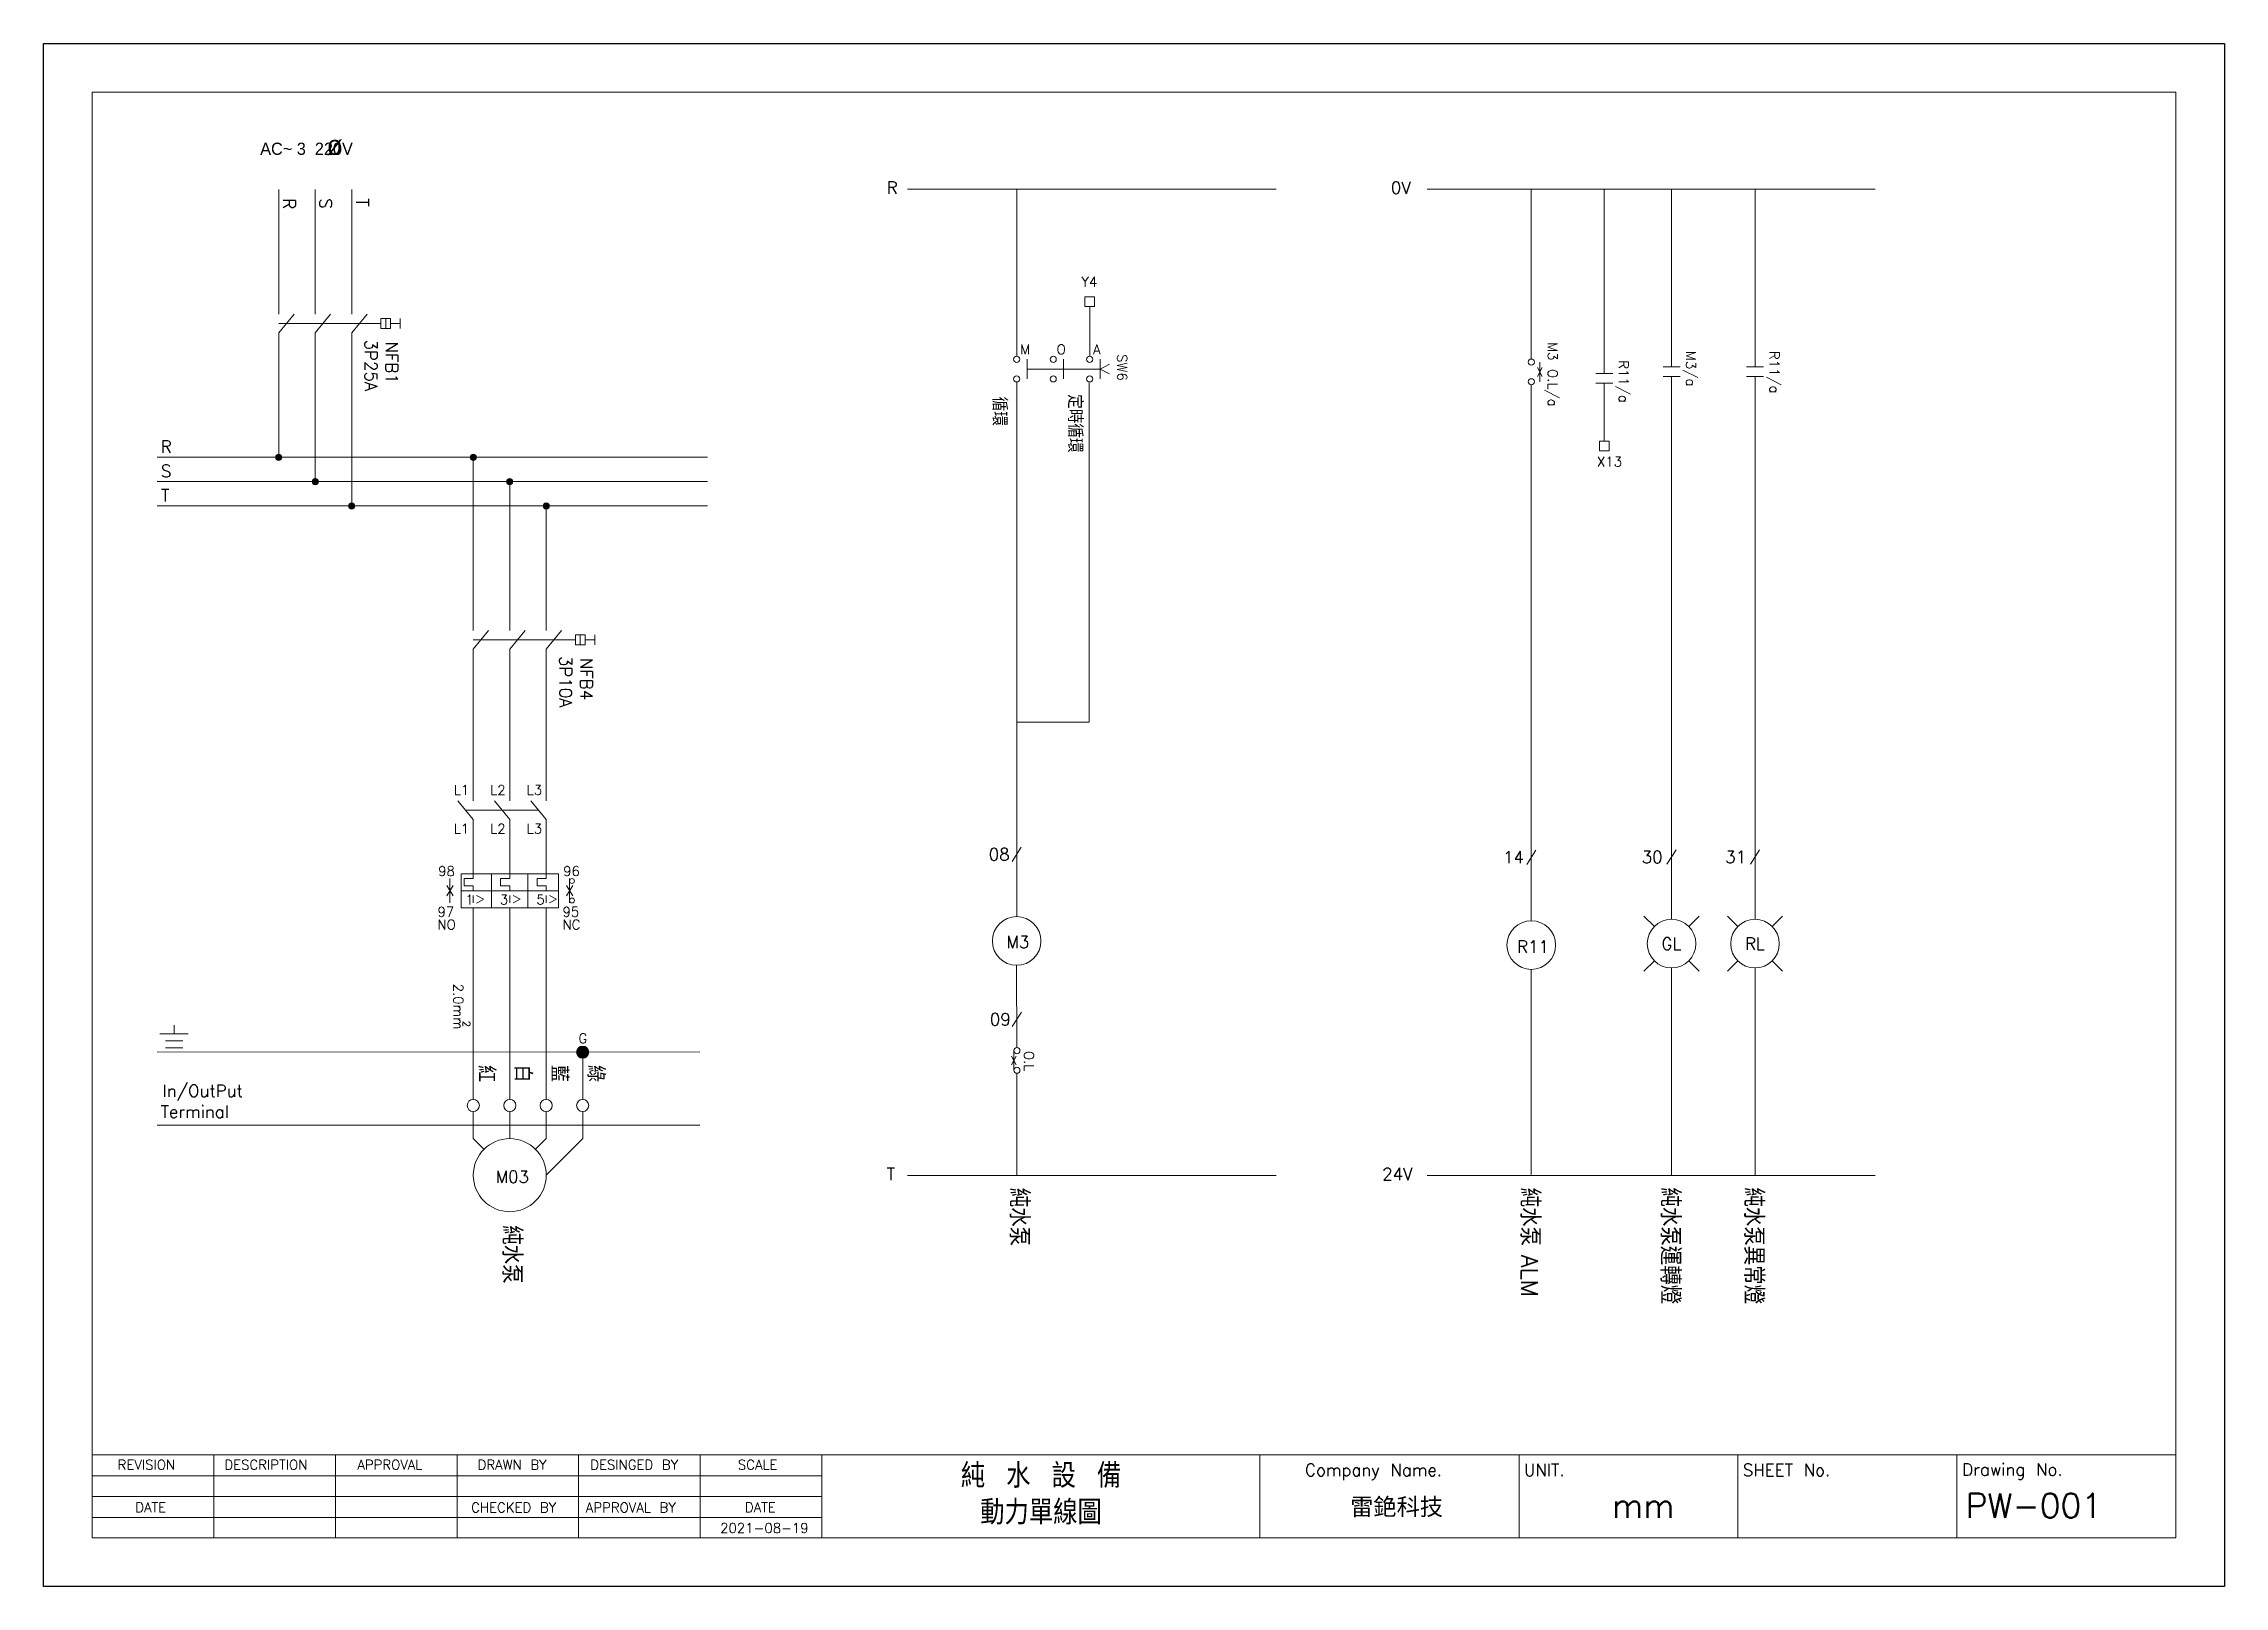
# Model space of a CAD drawing. Header units: millimetres. Extents: x 1497 to 5358, y 966 to 1803.
# Drawn here: x 2685.3 to 2982.3, y 966.4 to 1176.4 of the extents above; entities that cross this region are included whole.
import ezdxf

# ---------------------------------------------------------------- set-up
doc = ezdxf.new("R2010")
doc.units = ezdxf.units.MM
doc.styles.add('A', font='')
doc.styles.add('rcs', font='txt.shx')
doc.styles.add('ting', font='monotxt.shx', dxfattribs={"height": 800, "bigfont": 'chineset.shx'})
doc.styles.add('型式1', font='')
doc.styles.get('A').set_extended_font_data('全真中圓體')
doc.styles.get('型式1').set_extended_font_data('MingLiU')

msp = doc.modelspace()

# ---------------------------------------------------------------- texts
at = {"lineweight": 0}
for s, height, style, p in [('AC~ 3  220V', 1.6562, 'A', (2714.79, 1161.25)), ('ø', 2.65, 'A', (2723.84, 1161.25)), ('R', 1.66, 'rcs', (2800.1, 1155.94)), ('0V', 1.656, 'rcs', (2868.78, 1155.94)), ('Y4', 1.325, 'rcs', (2826.64, 1143.3, 0)), ('M', 1.32, 'rcs', (2818.29, 1134.1, 0)), ('O', 1.32, 'rcs', (2823.26, 1134.1, 0)), ('A', 1.32, 'rcs', (2828.23, 1134.1, 0)), ('R', 1.66, 'rcs', (2701.26, 1120.7)), ('X13', 1.325, 'rcs', (2896.85, 1118.83, 0)), ('S', 1.66, 'rcs', (2701.26, 1117.39)), ('T', 1.66, 'rcs', (2701.26, 1114.08)), ('L1', 1.325, 'rcs', (2741.14, 1074.13)), ('L2', 1.325, 'rcs', (2746.11, 1074.13)), ('L3', 1.325, 'rcs', (2751.08, 1074.13)), ('L1', 1.325, 'rcs', (2741.14, 1068.85)), ('L2', 1.325, 'rcs', (2746.11, 1068.85)), ('L3', 1.325, 'rcs', (2751.08, 1068.85)), ('08', 1.656, 'rcs', (2814.01, 1065.21, 0)), ('14', 1.656, 'rcs', (2884.06, 1064.82, 0)), ('30', 1.656, 'rcs', (2902.94, 1064.85, 0)), ('31', 1.656, 'rcs', (2914.31, 1064.85, 0)), ('98', 1.325, 'rcs', (2739.03, 1063.09)), ('96', 1.325, 'rcs', (2756.06, 1063.09)), ('1', 1.32, 'rcs', (2742.73, 1059.22)), ('3', 1.32, 'rcs', (2747.43, 1059.22)), ('5', 1.32, 'rcs', (2752.4, 1059.22)), ('97', 1.325, 'rcs', (2738.93, 1057.54)), ('95', 1.325, 'rcs', (2755.97, 1057.54)), ('NO', 1.325, 'rcs', (2738.93, 1055.81)), ('NC', 1.325, 'rcs', (2755.97, 1055.81)), ('M3', 1.656, 'rcs', (2816.4, 1053.28, 0)), ('GL', 1.656, 'rcs', (2905.63, 1053.04, 0)), ('RL', 1.656, 'rcs', (2917, 1053.04, 0)), ('R11', 1.656, 'rcs', (2885.98, 1052.63, 0)), ('09', 1.656, 'rcs', (2814.16, 1042.74, 0)), ('G', 1.32, 'rcs', (2758.14, 1040.33)), ('In/OutPut', 1.656, 'rcs', (2701.49, 1033.01)), ('Terminal', 1.656, 'rcs', (2701.22, 1030.17)), ('M03', 1.656, 'rcs', (2746.85, 1021.31)), ('T', 1.66, 'rcs', (2800.1, 1021.69)), ('24V', 1.656, 'rcs', (2867.6, 1021.69)), ('REVISION', 1.325, 'rcs', (2695.37, 982.28)), ('DESCRIPTION', 1.3249, 'rcs', (2709.92, 982.28)), ('APPROVAL', 1.325, 'rcs', (2728.02, 982.28)), ('DRAWN BY', 1.325, 'rcs', (2744.4, 982.28)), ('DESINGED BY', 1.3249, 'rcs', (2759.74, 982.28)), ('SCALE', 1.325, 'rcs', (2779.84, 982.28)), ('純 水 設 備', 3.312, 'ting', (2810.21, 979.8)), ('Drawing No.', 1.6562, 'rcs', (2946.58, 981.46)), ('Company Name.', 1.6562, 'rcs', (2857.09, 981.4)), ('UNIT.', 1.656, 'rcs', (2886.9, 981.4)), ('SHEET No.', 1.656, 'rcs', (2916.71, 981.4)), ('DATE', 1.325, 'rcs', (2697.78, 976.49)), ('CHECKED BY', 1.325, 'rcs', (2743.53, 976.46)), ('APPROVAL BY', 1.3249, 'rcs', (2759.14, 976.46)), ('DATE', 1.325, 'rcs', (2780.8, 976.49)), ('動力單線圖', 3.312, 'ting', (2812.85, 974.81)), ('雷銫科技', 2.319, '型式1', (2863.23, 976.06)), ('mm', 3.312, 'rcs', (2898.89, 975.72)), ('PW-001', 3.312, 'rcs', (2947.06, 975.72)), ('2021-08-19', 1.325, 'rcs', (2777.44, 973.66))]:
    msp.add_text(s, height=height, dxfattribs=dict(at, style=style)).set_placement(p)
for s, height, style, p in [('R', 1.66, 'rcs', (2717.93, 1155.32)), ('S', 1.66, 'rcs', (2722.9, 1155.32)), ('T', 1.66, 'rcs', (2727.87, 1155.32)), ('3P25A', 1.656, 'rcs', (2729.06, 1136.09)), ('NFB1', 1.656, 'rcs', (2731.9, 1135.82)), ('M3 O.L/a', 1.325, 'rcs', (2890.16, 1135.77, 0)), ('SW6', 1.325, 'rcs', (2831.52, 1134.12, 0)), ('R11/a', 1.325, 'rcs', (2899.83, 1133.29, 0)), ('M3/a', 1.325, 'rcs', (2908.99, 1134.56, 0)), ('R11/a', 1.325, 'rcs', (2920.36, 1134.56, 0)), ('循環', 1.987, 'ting', (2814.49, 1128.33, 0)), ('定時循環', 1.987, 'ting', (2824.78, 1128.67, 0)), ('3P10A', 1.656, 'rcs', (2755.56, 1093.03)), ('NFB4', 1.656, 'rcs', (2758.4, 1092.76)), ('2.0mm', 1.325, 'rcs', (2741.12, 1048.42)), ('2', 0.994, 'rcs', (2742.4, 1043.38)), ('紅', 2.32, 'ting', (2744.44, 1037.35)), ('白', 2.32, 'ting', (2749.41, 1037.35)), ('藍', 2.32, 'ting', (2754.38, 1037.35)), ('綠', 2.32, 'ting', (2759.35, 1037.35)), ('O.L', 1.325, 'rcs', (2818.84, 1039.27, 0)), ('純水泵', 2.65, 'ting', (2816.84, 1020.65, 0)), ('純水泵', 2.65, 'ting', (2886.4, 1020.66, 0)), ('純水泵運轉燈', 2.65, 'ting', (2905.5, 1020.7, 0)), ('純水泵異常燈', 2.65, 'ting', (2916.87, 1020.7, 0)), ('純水泵', 2.65, 'ting', (2747.75, 1015.54)), ('ALM', 2.268, 'rcs', (2886.53, 1011.52, 0))]:
    msp.add_text(s, height=height, rotation=270, dxfattribs=dict(at, style=style)).set_placement(p)

# ---------------------------------------------------------------- hatches: boundary and pattern name
at = {"lineweight": 0}
h = msp.add_hatch(color=256, dxfattribs=at)
edge = h.paths.add_edge_path()
edge.add_arc((2717.31, 1120.08), 0.422, 0, 360)
h = msp.add_hatch(color=256, dxfattribs=at)
edge = h.paths.add_edge_path()
edge.add_arc((2743.81, 1120.08), 0.422, 0, 360)
h = msp.add_hatch(color=256, dxfattribs=at)
edge = h.paths.add_edge_path()
edge.add_arc((2722.28, 1116.77), 0.422, 0, 360)
h = msp.add_hatch(color=256, dxfattribs=at)
edge = h.paths.add_edge_path()
edge.add_arc((2748.78, 1116.77), 0.422, 0, 360)
h = msp.add_hatch(color=256, dxfattribs=at)
edge = h.paths.add_edge_path()
edge.add_arc((2727.25, 1113.45), 0.422, 0, 360)
h = msp.add_hatch(color=256, dxfattribs=at)
edge = h.paths.add_edge_path()
edge.add_arc((2753.74, 1113.45), 0.422, 0, 360)
h = msp.add_hatch(color=256, dxfattribs=at)
edge = h.paths.add_edge_path()
edge.add_arc((2758.71, 1039.11), 0.828, 0, 360)

# ---------------------------------------------------------------- linework, layer by layer
for p, q in [((2691.92, 1169.76), (2975.67, 1169.76)), ((2691.92, 973.01), (2691.92, 1169.76)), ((2975.67, 1169.76), (2975.67, 973.01)), ((2717.31, 1156.51), (2717.31, 1143.26)), ((2722.28, 1156.51), (2722.28, 1143.26)), ((2727.25, 1156.51), (2727.25, 1143.26)), ((2802.94, 1156.57), (2853.14, 1156.57)), ((2817.82, 1156.56, 0), (2817.82, 1133.83, 0)), ((2873.72, 1156.57), (2934.75, 1156.57)), ((2887.9, 1156.53, 0), (2887.9, 1136.66, 0)), ((2897.83, 1156.57), (2897.83, 1131.5, 0)), ((2907, 1156.57, 0), (2907, 1136.7, 0)), ((2918.37, 1156.57, 0), (2918.37, 1136.7, 0)), ((2717.31, 1143.26), (2717.31, 1139.58)), ((2722.28, 1143.26), (2722.28, 1139.58)), ((2727.25, 1143.26), (2727.25, 1139.58)), ((2827.09, 1140.62, 0), (2827.09, 1141.94, 0)), ((2828.42, 1141.94, 0), (2827.09, 1141.94, 0)), ((2828.42, 1140.62, 0), (2827.09, 1140.62, 0)), ((2827.76, 1140.62, 0), (2827.76, 1133.79, 0)), ((2828.42, 1141.94, 0), (2828.42, 1140.62, 0)), ((2717.31, 1137.01), (2719.41, 1139.58)), ((2717.31, 1138.29), (2731.22, 1138.29)), ((2722.28, 1137.01), (2724.37, 1139.58)), ((2727.25, 1137.01), (2729.34, 1139.58)), ((2732.55, 1138.96), (2731.22, 1138.96)), ((2731.22, 1138.96), (2731.22, 1137.63)), ((2731.22, 1137.63), (2732.55, 1137.63)), ((2731.88, 1138.96), (2731.88, 1137.63)), ((2732.55, 1138.96), (2732.55, 1137.63)), ((2733.87, 1138.29), (2732.55, 1138.29)), ((2733.87, 1138.96), (2733.87, 1137.63)), ((2717.31, 1137.01), (2717.31, 1133.33)), ((2722.28, 1137.01), (2722.28, 1133.33)), ((2727.25, 1137.01), (2727.25, 1133.33)), ((2887.9, 1136.66, 0), (2887.9, 1133.44, 0)), ((2907, 1136.7, 0), (2907, 1132.39, 0)), ((2918.37, 1136.7, 0), (2918.37, 1132.39, 0)), ((2717.31, 1133.33), (2717.31, 1120.08)), ((2722.28, 1133.33), (2722.28, 1116.77)), ((2727.25, 1133.33), (2727.25, 1113.45)), ((2819.23, 1130.75, 0), (2819.23, 1133.42, 0)), ((2819.23, 1132.08, 0), (2829.17, 1132.08, 0)), ((2824.2, 1130.75, 0), (2824.2, 1133.42, 0)), ((2829.17, 1130.75, 0), (2829.17, 1133.42, 0)), ((2829.17, 1132.08, 0), (2830.45, 1132.74, 0)), ((2829.17, 1132.08, 0), (2830.45, 1131.42, 0)), ((2889.36, 1131.09, 0), (2888.75, 1132.3, 0)), ((2888.75, 1131.09, 0), (2889.36, 1132.3, 0)), ((2889.05, 1130.36, 0), (2889.05, 1133.03, 0)), ((2905.84, 1132.39, 0), (2908.16, 1132.39, 0)), ((2917.21, 1132.39, 0), (2919.53, 1132.39, 0)), ((2817.82, 1130.33, 0), (2817.82, 1057.55, 0)), ((2827.69, 1130.23, 0), (2827.69, 1084.04, 0)), ((2887.9, 1129.94, 0), (2887.9, 1126.73, 0)), ((2896.67, 1131.5, 0), (2898.99, 1131.5, 0)), ((2896.67, 1130.18, 0), (2898.99, 1130.18, 0)), ((2897.83, 1130.18, 0), (2897.83, 1122.28, 0)), ((2905.84, 1131.07, 0), (2908.16, 1131.07, 0)), ((2907, 1131.07, 0), (2907, 1126.76, 0)), ((2917.21, 1131.07, 0), (2919.53, 1131.07, 0)), ((2918.37, 1131.07, 0), (2918.37, 1126.76, 0)), ((2887.9, 1126.72, 0), (2887.9, 1056.99, 0)), ((2907, 1126.76, 0), (2907, 1057.2, 0)), ((2918.37, 1126.76, 0), (2918.37, 1057.2, 0)), ((2775.71, 1120.08), (2700.76, 1120.08)), ((2743.81, 1120.08), (2743.81, 1100.2)), ((2897.17, 1122.28, 0), (2898.5, 1122.28, 0)), ((2897.17, 1120.95, 0), (2897.17, 1122.28, 0)), ((2897.17, 1120.95, 0), (2898.5, 1120.95, 0)), ((2898.5, 1122.28, 0), (2898.5, 1120.95, 0)), ((2775.71, 1116.77), (2700.76, 1116.77)), ((2748.78, 1116.77), (2748.78, 1100.2)), ((2775.71, 1113.45), (2700.76, 1113.45)), ((2753.74, 1113.45), (2753.74, 1100.2)), ((2743.81, 1100.2), (2743.81, 1096.52)), ((2748.78, 1100.2), (2748.78, 1096.52)), ((2753.74, 1100.2), (2753.74, 1096.52)), ((2743.81, 1093.95), (2745.9, 1096.52)), ((2748.78, 1093.95), (2750.87, 1096.52)), ((2753.74, 1093.95), (2755.84, 1096.52)), ((2743.81, 1095.24), (2757.72, 1095.24)), ((2743.81, 1093.95), (2743.81, 1090.27)), ((2748.78, 1093.95), (2748.78, 1090.27)), ((2753.74, 1093.95), (2753.74, 1090.27)), ((2759.04, 1095.9), (2757.72, 1095.9)), ((2757.72, 1095.9), (2757.72, 1094.57)), ((2757.72, 1094.57), (2759.04, 1094.57)), ((2758.38, 1095.9), (2758.38, 1094.57)), ((2759.04, 1095.9), (2759.04, 1094.57)), ((2760.37, 1095.24), (2759.04, 1095.24)), ((2760.37, 1095.9), (2760.37, 1094.57)), ((2743.81, 1090.27), (2743.81, 1077.02)), ((2748.78, 1077.02), (2748.78, 1090.27)), ((2753.74, 1090.27), (2753.74, 1077.02)), ((2827.69, 1084.04, 0), (2817.82, 1084.04, 0)), ((2743.81, 1077.02), (2743.81, 1073.33)), ((2748.78, 1077.02), (2748.78, 1073.33)), ((2753.74, 1077.02), (2753.74, 1073.33)), ((2743.81, 1070.77), (2741.71, 1073.33)), ((2748.78, 1070.77), (2746.68, 1073.33)), ((2753.74, 1070.77), (2751.65, 1073.33)), ((2742.76, 1072.05), (2752.7, 1072.05)), ((2743.81, 1070.77), (2743.81, 1067.08)), ((2748.78, 1070.77), (2748.78, 1067.08)), ((2753.74, 1070.77), (2753.74, 1067.08)), ((2743.81, 1067.08), (2743.81, 1063.39)), ((2748.78, 1067.08), (2748.78, 1063.39)), ((2753.74, 1067.08), (2753.74, 1063.39)), ((2817.2, 1065.05, 0), (2818.44, 1067.01, 0)), ((2887.28, 1064.66, 0), (2888.52, 1066.62, 0)), ((2906.38, 1064.7, 0), (2907.62, 1066.65, 0)), ((2917.75, 1064.7, 0), (2918.99, 1066.65, 0)), ((2748.78, 1063.39), (2742.15, 1063.39)), ((2742.15, 1063.39), (2742.15, 1058.76)), ((2743.81, 1063.39), (2743.81, 1062.73)), ((2746.29, 1063.39), (2746.29, 1058.76)), ((2752.09, 1063.39), (2748.78, 1063.39)), ((2748.78, 1063.39), (2748.78, 1062.73)), ((2751.26, 1063.39), (2751.26, 1058.76)), ((2752.09, 1063.39), (2755.4, 1063.39)), ((2753.74, 1063.39), (2753.74, 1062.73)), ((2755.4, 1063.39), (2755.4, 1058.76)), ((2741.06, 1061.78), (2740.2, 1060.37)), ((2740.2, 1061.78), (2741.06, 1060.37)), ((2740.63, 1059.42), (2740.63, 1062.73)), ((2755.4, 1061.08), (2742.15, 1061.08)), ((2743.81, 1062.73), (2742.55, 1062.73)), ((2742.55, 1062.73), (2742.55, 1061.74)), ((2742.55, 1061.74), (2743.81, 1061.74)), ((2743.81, 1061.74), (2743.81, 1061.08)), ((2743.81, 1060.41), (2743.81, 1059.42)), ((2745.21, 1059.92), (2744.26, 1060.41)), ((2748.78, 1062.73), (2747.52, 1062.73)), ((2747.52, 1062.73), (2747.52, 1061.74)), ((2747.52, 1061.74), (2748.78, 1061.74)), ((2748.78, 1061.74), (2748.78, 1061.08)), ((2748.78, 1060.41), (2748.78, 1059.42)), ((2750.18, 1059.92), (2749.23, 1060.41)), ((2753.74, 1062.73), (2752.49, 1062.73)), ((2752.49, 1062.73), (2752.49, 1061.74)), ((2752.49, 1061.74), (2753.74, 1061.74)), ((2753.74, 1061.74), (2753.74, 1061.08)), ((2753.74, 1060.41), (2753.74, 1059.42)), ((2755.15, 1059.92), (2754.2, 1060.41)), ((2757.36, 1061.78), (2756.49, 1060.37)), ((2756.49, 1061.78), (2757.36, 1060.37)), ((2756.92, 1059.42), (2756.92, 1062.73)), ((2748.78, 1058.76), (2742.15, 1058.76)), ((2743.81, 1058.76), (2743.81, 1055.07)), ((2745.21, 1059.88), (2744.26, 1059.38)), ((2752.09, 1058.76), (2748.78, 1058.76)), ((2748.78, 1058.76), (2748.78, 1055.07)), ((2750.18, 1059.92), (2749.23, 1059.42)), ((2752.09, 1058.76), (2755.4, 1058.76)), ((2753.74, 1058.76), (2753.74, 1055.07)), ((2755.15, 1059.92), (2754.2, 1059.42)), ((2903.25, 1057.63, 0), (2904.66, 1056.23, 0)), ((2910.75, 1057.63, 0), (2909.34, 1056.23, 0)), ((2914.62, 1057.63, 0), (2916.03, 1056.23, 0)), ((2922.12, 1057.63, 0), (2920.71, 1056.23, 0)), ((2743.81, 1055.07), (2743.81, 1032.68)), ((2748.78, 1032.68), (2748.78, 1055.07)), ((2753.74, 1055.07), (2753.74, 1032.68)), ((2904.66, 1051.54, 0), (2903.25, 1050.14, 0)), ((2909.34, 1051.54, 0), (2910.75, 1050.14, 0)), ((2916.03, 1051.54, 0), (2914.62, 1050.14, 0)), ((2920.71, 1051.54, 0), (2922.12, 1050.14, 0)), ((2817.81, 1050.93, 0), (2817.84, 1039.73, 0)), ((2887.9, 1050.37, 0), (2887.9, 1022.46, 0)), ((2907, 1050.57, 0), (2907, 1022.32, 0)), ((2918.37, 1050.57, 0), (2918.37, 1022.32, 0)), ((2703.06, 1041.61), (2703.06, 1042.79)), ((2817.22, 1042.59, 0), (2818.46, 1044.55, 0)), ((2704.99, 1041.61), (2701.13, 1041.61)), ((2704.24, 1040.65), (2701.88, 1040.65)), ((2704.24, 1039.7), (2701.88, 1039.7)), ((2774.66, 1039.15), (2700.76, 1039.11)), ((2753.74, 1032.68), (2753.74, 1039.11)), ((2758.71, 1032.68), (2758.71, 1039.11)), ((2817.73, 1037.37, 0), (2817.12, 1038.58, 0)), ((2817.12, 1037.37, 0), (2817.73, 1038.58, 0)), ((2817.42, 1036.64, 0), (2817.42, 1039.31, 0)), ((2817.84, 1036.23, 0), (2817.84, 1022.32, 0)), ((2743.81, 1031.02), (2743.81, 1027.33)), ((2748.78, 1031.02), (2748.78, 1027.33)), ((2753.74, 1031.02), (2753.74, 1027.33)), ((2758.71, 1031.02), (2758.71, 1027.33)), ((2774.66, 1029.18), (2700.76, 1029.18)), ((2743.81, 1027.33), (2745.26, 1025.88)), ((2753.74, 1027.33), (2752.29, 1025.88)), ((2758.71, 1027.33), (2753.74, 1022.38)), ((2802.94, 1022.32), (2853.14, 1022.32)), ((2873.72, 1022.32), (2934.75, 1022.32)), ((2691.92, 984.27), (2975.67, 984.27)), ((2708.48, 973.01), (2708.48, 984.27)), ((2725.04, 972.95), (2725.04, 984.22)), ((2741.6, 972.95), (2741.6, 984.22)), ((2758.16, 972.95), (2758.16, 984.22)), ((2774.73, 972.95), (2774.73, 984.22)), ((2791.29, 973.01), (2791.29, 984.22)), ((2850.91, 973.01), (2850.91, 984.22)), ((2886.24, 973.01), (2886.24, 984.22)), ((2916.05, 973.01), (2916.05, 984.22)), ((2945.86, 973.01), (2945.86, 984.22)), ((2691.92, 981.44), (2791.29, 981.44)), ((2691.92, 978.61), (2791.29, 978.61)), ((2691.92, 975.78), (2791.29, 975.78)), ((2975.67, 973.01), (2691.92, 973.01))]:
    msp.add_line(p, q, dxfattribs=at)
msp.add_lwpolyline([(2982.29, 966.39), (2685.29, 966.39), (2685.29, 1176.39), (2982.29, 1176.39)], close=True)
for centre, radius in [((2817.82, 1133.42, 0), 0.416), ((2822.79, 1133.42, 0), 0.416), ((2827.76, 1133.42, 0), 0.416), ((2887.9, 1133.03, 0), 0.416), ((2817.82, 1130.75, 0), 0.416), ((2822.79, 1130.75, 0), 0.416), ((2827.76, 1130.75, 0), 0.416), ((2887.9, 1130.36, 0), 0.416), ((2717.31, 1120.08), 0.422), ((2743.81, 1120.08), 0.422), ((2722.28, 1116.77), 0.422), ((2748.78, 1116.77), 0.422), ((2727.25, 1113.45), 0.422), ((2753.74, 1113.45), 0.422), ((2757.26, 1062.4), 0.331), ((2757.26, 1059.75), 0.331), ((2817.81, 1054.24, 0), 3.31), ((2887.9, 1053.68, 0), 3.31), ((2907, 1053.88, 0), 3.31), ((2918.37, 1053.88, 0), 3.31), ((2758.71, 1039.11), 0.828), ((2817.84, 1039.31, 0), 0.416), ((2817.84, 1036.64, 0), 0.416), ((2743.81, 1031.85), 0.828), ((2748.78, 1031.85), 0.828), ((2753.74, 1031.85), 0.828), ((2758.71, 1031.85), 0.828), ((2748.78, 1022.36), 4.97)]:
    msp.add_circle(centre, radius, dxfattribs=at)

msp.set_redraw_order([(e.dxf.handle, doc.entitydb.next_handle()) for e in msp.query("TEXT MTEXT ATTDEF DIMENSION ARC_DIMENSION")])  # texts and dimensions are drawn at this point

doc.saveas('drawing.dxf')
